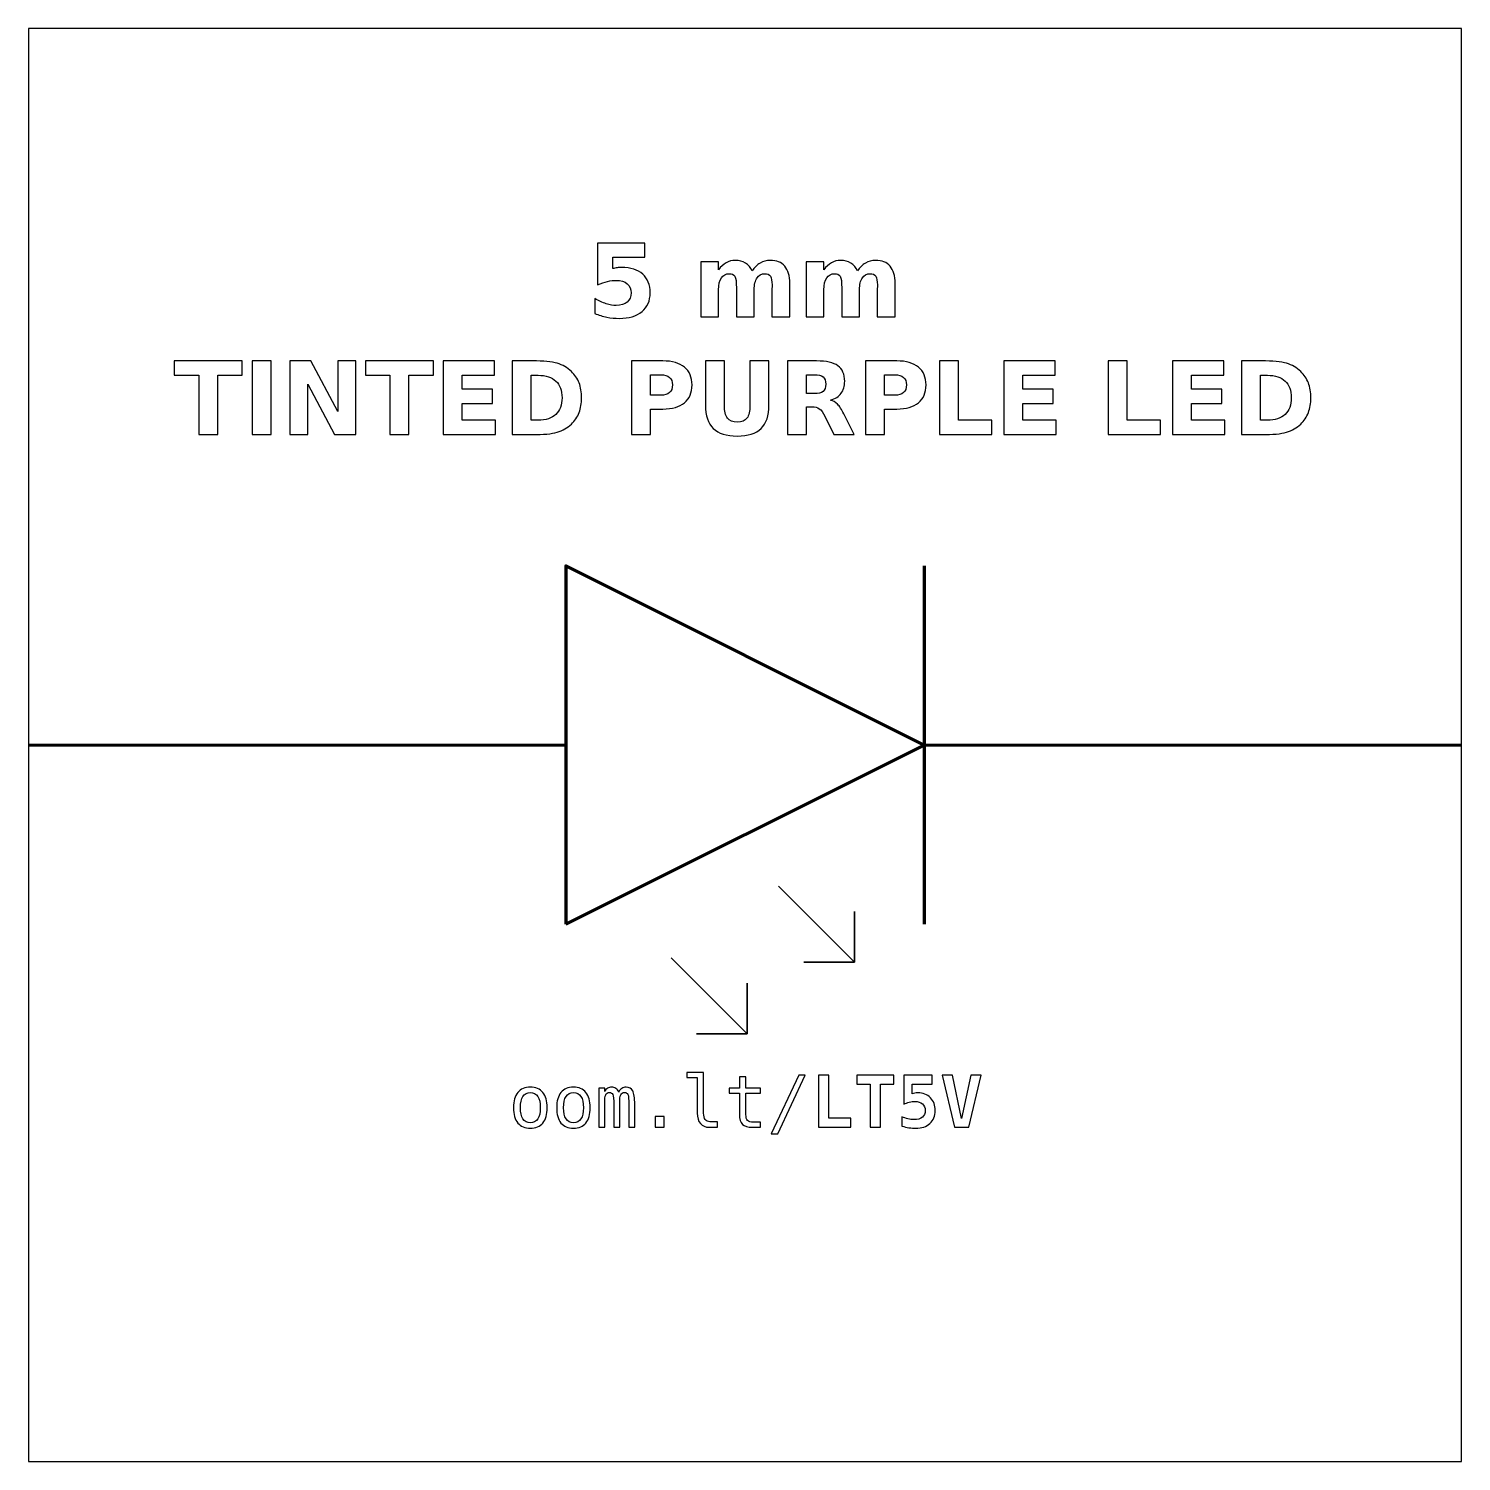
# Model space of a CAD drawing. Header units: centimetres. Extents: x -11.5 to -9.5, y -15.85 to -13.85.
import ezdxf

# ---------------------------------------------------------------- set-up
doc = ezdxf.new("R2010")
doc.units = ezdxf.units.CM
doc.header["$MEASUREMENT"] = 0
doc.layers.add('Layer 1', color=7, linetype='Continuous')

msp = doc.modelspace()

# ---------------------------------------------------------------- linework, layer by layer
at = {"layer": 'Layer 1', "color": 7}
msp.add_open_spline([(-11.5, -13.85), (-11.5, -13.85), (-9.5, -13.85), (-9.5, -13.85), (-9.5, -13.85), (-9.5, -13.85), (-9.5, -15.85), (-9.5, -15.85), (-9.5, -15.85), (-9.5, -15.85), (-11.5, -15.85), (-11.5, -15.85), (-11.5, -15.85), (-11.5, -15.85), (-11.5, -13.85), (-11.5, -13.85)], degree=3, knots=[0, 0, 0, 0, 0.25, 0.25, 0.25, 0.25, 0.5, 0.5, 0.5, 0.5, 0.75, 0.75, 0.75, 0.75, 1, 1, 1, 1], dxfattribs=at)
at = {"layer": 'Layer 1', "color": 250}
for points, knots in [([(-10.70574, -14.14959), (-10.70574, -14.14959), (-10.6398, -14.14959), (-10.6398, -14.14959), (-10.6398, -14.14959), (-10.6398, -14.14959), (-10.6398, -14.16909), (-10.6398, -14.16909), (-10.6398, -14.16909), (-10.6398, -14.16909), (-10.6846, -14.16909), (-10.6846, -14.16909), (-10.6846, -14.16909), (-10.6846, -14.16909), (-10.6846, -14.18501), (-10.6846, -14.18501), (-10.6846, -14.18501), (-10.68258, -14.18447), (-10.68055, -14.18405), (-10.67851, -14.18374), (-10.67851, -14.18374), (-10.67646, -14.18343), (-10.67432, -14.18329), (-10.67213, -14.18329), (-10.67213, -14.18329), (-10.65958, -14.18329), (-10.64982, -14.18642), (-10.64283, -14.1927), (-10.64283, -14.1927), (-10.63585, -14.19896), (-10.63237, -14.2077), (-10.63237, -14.2189), (-10.63237, -14.2189), (-10.63237, -14.23002), (-10.63618, -14.23873), (-10.64377, -14.24503), (-10.64377, -14.24503), (-10.65137, -14.25131), (-10.66193, -14.25446), (-10.67543, -14.25446), (-10.67543, -14.25446), (-10.68126, -14.25446), (-10.68705, -14.25389), (-10.69276, -14.25277), (-10.69276, -14.25277), (-10.69848, -14.25164), (-10.70417, -14.24994), (-10.70981, -14.24764), (-10.70981, -14.24764), (-10.70981, -14.24764), (-10.70981, -14.22675), (-10.70981, -14.22675), (-10.70981, -14.22675), (-10.70421, -14.22998), (-10.6989, -14.23238), (-10.69387, -14.23397), (-10.69387, -14.23397), (-10.68883, -14.2356), (-10.68408, -14.2364), (-10.67964, -14.2364), (-10.67964, -14.2364), (-10.67319, -14.2364), (-10.66814, -14.23482), (-10.66444, -14.23167), (-10.66444, -14.23167), (-10.66075, -14.22854), (-10.65889, -14.22429), (-10.65889, -14.2189), (-10.65889, -14.2189), (-10.65889, -14.21349), (-10.66075, -14.20923), (-10.66444, -14.20611), (-10.66444, -14.20611), (-10.66814, -14.20298), (-10.67319, -14.20143), (-10.67964, -14.20143), (-10.67964, -14.20143), (-10.68345, -14.20143), (-10.68752, -14.20192), (-10.69182, -14.20291), (-10.69182, -14.20291), (-10.69615, -14.20389), (-10.70078, -14.20542), (-10.70574, -14.20749), (-10.70574, -14.20749), (-10.70574, -14.20749), (-10.70574, -14.14959), (-10.70574, -14.14959)], [0, 0, 0, 0, 0.0454545, 0.0454545, 0.0454545, 0.0454545, 0.0909091, 0.0909091, 0.0909091, 0.0909091, 0.1363636, 0.1363636, 0.1363636, 0.1363636, 0.1818182, 0.1818182, 0.1818182, 0.1818182, 0.2272727, 0.2272727, 0.2272727, 0.2272727, 0.2727273, 0.2727273, 0.2727273, 0.2727273, 0.3181818, 0.3181818, 0.3181818, 0.3181818, 0.3636364, 0.3636364, 0.3636364, 0.3636364, 0.4090909, 0.4090909, 0.4090909, 0.4090909, 0.4545455, 0.4545455, 0.4545455, 0.4545455, 0.5, 0.5, 0.5, 0.5, 0.5454545, 0.5454545, 0.5454545, 0.5454545, 0.5909091, 0.5909091, 0.5909091, 0.5909091, 0.6363636, 0.6363636, 0.6363636, 0.6363636, 0.6818182, 0.6818182, 0.6818182, 0.6818182, 0.7272727, 0.7272727, 0.7272727, 0.7272727, 0.7727273, 0.7727273, 0.7727273, 0.7727273, 0.8181818, 0.8181818, 0.8181818, 0.8181818, 0.8636364, 0.8636364, 0.8636364, 0.8636364, 0.9090909, 0.9090909, 0.9090909, 0.9090909, 0.9545455, 0.9545455, 0.9545455, 0.9545455, 1, 1, 1, 1]), ([(-10.49001, -14.18811), (-10.48688, -14.18334), (-10.48319, -14.17969), (-10.47888, -14.1772), (-10.47888, -14.1772), (-10.47458, -14.17468), (-10.46988, -14.17344), (-10.46473, -14.17344), (-10.46473, -14.17344), (-10.45586, -14.17344), (-10.44911, -14.17617), (-10.44448, -14.18165), (-10.44448, -14.18165), (-10.43984, -14.1871), (-10.43751, -14.19505), (-10.43751, -14.20547), (-10.43751, -14.20547), (-10.43751, -14.20547), (-10.43751, -14.25246), (-10.43751, -14.25246), (-10.43751, -14.25246), (-10.43751, -14.25246), (-10.46233, -14.25246), (-10.46233, -14.25246), (-10.46233, -14.25246), (-10.46233, -14.25246), (-10.46233, -14.21222), (-10.46233, -14.21222), (-10.46233, -14.21222), (-10.46228, -14.21163), (-10.46226, -14.21102), (-10.46223, -14.21036), (-10.46223, -14.21036), (-10.46221, -14.20973), (-10.46219, -14.20881), (-10.46219, -14.20761), (-10.46219, -14.20761), (-10.46219, -14.20215), (-10.46298, -14.19818), (-10.46461, -14.19573), (-10.46461, -14.19573), (-10.46621, -14.19326), (-10.46879, -14.19204), (-10.47237, -14.19204), (-10.47237, -14.19204), (-10.47707, -14.19204), (-10.48067, -14.19397), (-10.48323, -14.19783), (-10.48323, -14.19783), (-10.48577, -14.20168), (-10.48709, -14.20726), (-10.48719, -14.21457), (-10.48719, -14.21457), (-10.48719, -14.21457), (-10.48719, -14.25246), (-10.48719, -14.25246), (-10.48719, -14.25246), (-10.48719, -14.25246), (-10.512, -14.25246), (-10.512, -14.25246), (-10.512, -14.25246), (-10.512, -14.25246), (-10.512, -14.21222), (-10.512, -14.21222), (-10.512, -14.21222), (-10.512, -14.20368), (-10.51273, -14.19818), (-10.51421, -14.19573), (-10.51421, -14.19573), (-10.51567, -14.19326), (-10.51828, -14.19204), (-10.52204, -14.19204), (-10.52204, -14.19204), (-10.52679, -14.19204), (-10.53044, -14.19399), (-10.533, -14.19787), (-10.533, -14.19787), (-10.53556, -14.20175), (-10.53686, -14.20728), (-10.53686, -14.2145), (-10.53686, -14.2145), (-10.53686, -14.2145), (-10.53686, -14.25246), (-10.53686, -14.25246), (-10.53686, -14.25246), (-10.53686, -14.25246), (-10.56167, -14.25246), (-10.56167, -14.25246), (-10.56167, -14.25246), (-10.56167, -14.25246), (-10.56167, -14.1753), (-10.56167, -14.1753), (-10.56167, -14.1753), (-10.56167, -14.1753), (-10.53686, -14.1753), (-10.53686, -14.1753), (-10.53686, -14.1753), (-10.53686, -14.1753), (-10.53686, -14.18661), (-10.53686, -14.18661), (-10.53686, -14.18661), (-10.53382, -14.18223), (-10.53034, -14.17897), (-10.52641, -14.17675), (-10.52641, -14.17675), (-10.52249, -14.17454), (-10.51816, -14.17344), (-10.51343, -14.17344), (-10.51343, -14.17344), (-10.50812, -14.17344), (-10.50339, -14.17473), (-10.49932, -14.1773), (-10.49932, -14.1773), (-10.49523, -14.17988), (-10.49212, -14.18348), (-10.49001, -14.18811)], [0, 0, 0, 0, 0.0344828, 0.0344828, 0.0344828, 0.0344828, 0.0689655, 0.0689655, 0.0689655, 0.0689655, 0.1034483, 0.1034483, 0.1034483, 0.1034483, 0.137931, 0.137931, 0.137931, 0.137931, 0.1724138, 0.1724138, 0.1724138, 0.1724138, 0.2068966, 0.2068966, 0.2068966, 0.2068966, 0.2413793, 0.2413793, 0.2413793, 0.2413793, 0.2758621, 0.2758621, 0.2758621, 0.2758621, 0.3103448, 0.3103448, 0.3103448, 0.3103448, 0.3448276, 0.3448276, 0.3448276, 0.3448276, 0.3793103, 0.3793103, 0.3793103, 0.3793103, 0.4137931, 0.4137931, 0.4137931, 0.4137931, 0.4482759, 0.4482759, 0.4482759, 0.4482759, 0.4827586, 0.4827586, 0.4827586, 0.4827586, 0.5172414, 0.5172414, 0.5172414, 0.5172414, 0.5517241, 0.5517241, 0.5517241, 0.5517241, 0.5862069, 0.5862069, 0.5862069, 0.5862069, 0.6206897, 0.6206897, 0.6206897, 0.6206897, 0.6551724, 0.6551724, 0.6551724, 0.6551724, 0.6896552, 0.6896552, 0.6896552, 0.6896552, 0.7241379, 0.7241379, 0.7241379, 0.7241379, 0.7586207, 0.7586207, 0.7586207, 0.7586207, 0.7931034, 0.7931034, 0.7931034, 0.7931034, 0.8275862, 0.8275862, 0.8275862, 0.8275862, 0.862069, 0.862069, 0.862069, 0.862069, 0.8965517, 0.8965517, 0.8965517, 0.8965517, 0.9310345, 0.9310345, 0.9310345, 0.9310345, 0.9655172, 0.9655172, 0.9655172, 0.9655172, 1, 1, 1, 1]), ([(-10.34297, -14.18811), (-10.33984, -14.18334), (-10.33615, -14.17969), (-10.33184, -14.1772), (-10.33184, -14.1772), (-10.32754, -14.17468), (-10.32284, -14.17344), (-10.31769, -14.17344), (-10.31769, -14.17344), (-10.30882, -14.17344), (-10.30207, -14.17617), (-10.29744, -14.18165), (-10.29744, -14.18165), (-10.2928, -14.1871), (-10.29047, -14.19505), (-10.29047, -14.20547), (-10.29047, -14.20547), (-10.29047, -14.20547), (-10.29047, -14.25246), (-10.29047, -14.25246), (-10.29047, -14.25246), (-10.29047, -14.25246), (-10.31529, -14.25246), (-10.31529, -14.25246), (-10.31529, -14.25246), (-10.31529, -14.25246), (-10.31529, -14.21222), (-10.31529, -14.21222), (-10.31529, -14.21222), (-10.31524, -14.21163), (-10.31522, -14.21102), (-10.31519, -14.21036), (-10.31519, -14.21036), (-10.31517, -14.20973), (-10.31515, -14.20881), (-10.31515, -14.20761), (-10.31515, -14.20761), (-10.31515, -14.20215), (-10.31594, -14.19818), (-10.31757, -14.19573), (-10.31757, -14.19573), (-10.31917, -14.19326), (-10.32175, -14.19204), (-10.32533, -14.19204), (-10.32533, -14.19204), (-10.33003, -14.19204), (-10.33363, -14.19397), (-10.33619, -14.19783), (-10.33619, -14.19783), (-10.33873, -14.20168), (-10.34005, -14.20726), (-10.34015, -14.21457), (-10.34015, -14.21457), (-10.34015, -14.21457), (-10.34015, -14.25246), (-10.34015, -14.25246), (-10.34015, -14.25246), (-10.34015, -14.25246), (-10.36496, -14.25246), (-10.36496, -14.25246), (-10.36496, -14.25246), (-10.36496, -14.25246), (-10.36496, -14.21222), (-10.36496, -14.21222), (-10.36496, -14.21222), (-10.36496, -14.20368), (-10.36569, -14.19818), (-10.36717, -14.19573), (-10.36717, -14.19573), (-10.36863, -14.19326), (-10.37124, -14.19204), (-10.375, -14.19204), (-10.375, -14.19204), (-10.37975, -14.19204), (-10.3834, -14.19399), (-10.38596, -14.19787), (-10.38596, -14.19787), (-10.38852, -14.20175), (-10.38982, -14.20728), (-10.38982, -14.2145), (-10.38982, -14.2145), (-10.38982, -14.2145), (-10.38982, -14.25246), (-10.38982, -14.25246), (-10.38982, -14.25246), (-10.38982, -14.25246), (-10.41463, -14.25246), (-10.41463, -14.25246), (-10.41463, -14.25246), (-10.41463, -14.25246), (-10.41463, -14.1753), (-10.41463, -14.1753), (-10.41463, -14.1753), (-10.41463, -14.1753), (-10.38982, -14.1753), (-10.38982, -14.1753), (-10.38982, -14.1753), (-10.38982, -14.1753), (-10.38982, -14.18661), (-10.38982, -14.18661), (-10.38982, -14.18661), (-10.38678, -14.18223), (-10.3833, -14.17897), (-10.37937, -14.17675), (-10.37937, -14.17675), (-10.37545, -14.17454), (-10.37112, -14.17344), (-10.36639, -14.17344), (-10.36639, -14.17344), (-10.36108, -14.17344), (-10.35635, -14.17473), (-10.35228, -14.1773), (-10.35228, -14.1773), (-10.34819, -14.17988), (-10.34508, -14.18348), (-10.34297, -14.18811)], [0, 0, 0, 0, 0.0344828, 0.0344828, 0.0344828, 0.0344828, 0.0689655, 0.0689655, 0.0689655, 0.0689655, 0.1034483, 0.1034483, 0.1034483, 0.1034483, 0.137931, 0.137931, 0.137931, 0.137931, 0.1724138, 0.1724138, 0.1724138, 0.1724138, 0.2068966, 0.2068966, 0.2068966, 0.2068966, 0.2413793, 0.2413793, 0.2413793, 0.2413793, 0.2758621, 0.2758621, 0.2758621, 0.2758621, 0.3103448, 0.3103448, 0.3103448, 0.3103448, 0.3448276, 0.3448276, 0.3448276, 0.3448276, 0.3793103, 0.3793103, 0.3793103, 0.3793103, 0.4137931, 0.4137931, 0.4137931, 0.4137931, 0.4482759, 0.4482759, 0.4482759, 0.4482759, 0.4827586, 0.4827586, 0.4827586, 0.4827586, 0.5172414, 0.5172414, 0.5172414, 0.5172414, 0.5517241, 0.5517241, 0.5517241, 0.5517241, 0.5862069, 0.5862069, 0.5862069, 0.5862069, 0.6206897, 0.6206897, 0.6206897, 0.6206897, 0.6551724, 0.6551724, 0.6551724, 0.6551724, 0.6896552, 0.6896552, 0.6896552, 0.6896552, 0.7241379, 0.7241379, 0.7241379, 0.7241379, 0.7586207, 0.7586207, 0.7586207, 0.7586207, 0.7931034, 0.7931034, 0.7931034, 0.7931034, 0.8275862, 0.8275862, 0.8275862, 0.8275862, 0.862069, 0.862069, 0.862069, 0.862069, 0.8965517, 0.8965517, 0.8965517, 0.8965517, 0.9310345, 0.9310345, 0.9310345, 0.9310345, 0.9655172, 0.9655172, 0.9655172, 0.9655172, 1, 1, 1, 1]), ([(-11.29666, -14.31384), (-11.29666, -14.31384), (-11.20186, -14.31384), (-11.20186, -14.31384), (-11.20186, -14.31384), (-11.20186, -14.31384), (-11.20186, -14.3339), (-11.20186, -14.3339), (-11.20186, -14.3339), (-11.20186, -14.3339), (-11.23596, -14.3339), (-11.23596, -14.3339), (-11.23596, -14.3339), (-11.23596, -14.3339), (-11.23596, -14.41671), (-11.23596, -14.41671), (-11.23596, -14.41671), (-11.23596, -14.41671), (-11.26249, -14.41671), (-11.26249, -14.41671), (-11.26249, -14.41671), (-11.26249, -14.41671), (-11.26249, -14.3339), (-11.26249, -14.3339), (-11.26249, -14.3339), (-11.26249, -14.3339), (-11.29666, -14.3339), (-11.29666, -14.3339), (-11.29666, -14.3339), (-11.29666, -14.3339), (-11.29666, -14.31384), (-11.29666, -14.31384)], [0, 0, 0, 0, 0.125, 0.125, 0.125, 0.125, 0.25, 0.25, 0.25, 0.25, 0.375, 0.375, 0.375, 0.375, 0.5, 0.5, 0.5, 0.5, 0.625, 0.625, 0.625, 0.625, 0.75, 0.75, 0.75, 0.75, 0.875, 0.875, 0.875, 0.875, 1, 1, 1, 1]), ([(-11.18812, -14.31384), (-11.18812, -14.31384), (-11.16159, -14.31384), (-11.16159, -14.31384), (-11.16159, -14.31384), (-11.16159, -14.31384), (-11.16159, -14.41671), (-11.16159, -14.41671), (-11.16159, -14.41671), (-11.16159, -14.41671), (-11.18812, -14.41671), (-11.18812, -14.41671), (-11.18812, -14.41671), (-11.18812, -14.41671), (-11.18812, -14.31384), (-11.18812, -14.31384)], [0, 0, 0, 0, 0.25, 0.25, 0.25, 0.25, 0.5, 0.5, 0.5, 0.5, 0.75, 0.75, 0.75, 0.75, 1, 1, 1, 1]), ([(-11.13563, -14.31384), (-11.13563, -14.31384), (-11.106, -14.31384), (-11.106, -14.31384), (-11.106, -14.31384), (-11.106, -14.31384), (-11.06858, -14.3844), (-11.06858, -14.3844), (-11.06858, -14.3844), (-11.06858, -14.3844), (-11.06858, -14.31384), (-11.06858, -14.31384), (-11.06858, -14.31384), (-11.06858, -14.31384), (-11.04344, -14.31384), (-11.04344, -14.31384), (-11.04344, -14.31384), (-11.04344, -14.31384), (-11.04344, -14.41671), (-11.04344, -14.41671), (-11.04344, -14.41671), (-11.04344, -14.41671), (-11.07307, -14.41671), (-11.07307, -14.41671), (-11.07307, -14.41671), (-11.07307, -14.41671), (-11.11049, -14.34615), (-11.11049, -14.34615), (-11.11049, -14.34615), (-11.11049, -14.34615), (-11.11049, -14.41671), (-11.11049, -14.41671), (-11.11049, -14.41671), (-11.11049, -14.41671), (-11.13563, -14.41671), (-11.13563, -14.41671), (-11.13563, -14.41671), (-11.13563, -14.41671), (-11.13563, -14.31384), (-11.13563, -14.31384)], [0, 0, 0, 0, 0.1, 0.1, 0.1, 0.1, 0.2, 0.2, 0.2, 0.2, 0.3, 0.3, 0.3, 0.3, 0.4, 0.4, 0.4, 0.4, 0.5, 0.5, 0.5, 0.5, 0.6, 0.6, 0.6, 0.6, 0.7, 0.7, 0.7, 0.7, 0.8, 0.8, 0.8, 0.8, 0.9, 0.9, 0.9, 0.9, 1, 1, 1, 1]), ([(-11.02982, -14.31384), (-11.02982, -14.31384), (-10.93502, -14.31384), (-10.93502, -14.31384), (-10.93502, -14.31384), (-10.93502, -14.31384), (-10.93502, -14.3339), (-10.93502, -14.3339), (-10.93502, -14.3339), (-10.93502, -14.3339), (-10.96912, -14.3339), (-10.96912, -14.3339), (-10.96912, -14.3339), (-10.96912, -14.3339), (-10.96912, -14.41671), (-10.96912, -14.41671), (-10.96912, -14.41671), (-10.96912, -14.41671), (-10.99565, -14.41671), (-10.99565, -14.41671), (-10.99565, -14.41671), (-10.99565, -14.41671), (-10.99565, -14.3339), (-10.99565, -14.3339), (-10.99565, -14.3339), (-10.99565, -14.3339), (-11.02982, -14.3339), (-11.02982, -14.3339), (-11.02982, -14.3339), (-11.02982, -14.3339), (-11.02982, -14.31384), (-11.02982, -14.31384)], [0, 0, 0, 0, 0.125, 0.125, 0.125, 0.125, 0.25, 0.25, 0.25, 0.25, 0.375, 0.375, 0.375, 0.375, 0.5, 0.5, 0.5, 0.5, 0.625, 0.625, 0.625, 0.625, 0.75, 0.75, 0.75, 0.75, 0.875, 0.875, 0.875, 0.875, 1, 1, 1, 1]), ([(-10.92128, -14.31384), (-10.92128, -14.31384), (-10.84969, -14.31384), (-10.84969, -14.31384), (-10.84969, -14.31384), (-10.84969, -14.31384), (-10.84969, -14.3339), (-10.84969, -14.3339), (-10.84969, -14.3339), (-10.84969, -14.3339), (-10.89475, -14.3339), (-10.89475, -14.3339), (-10.89475, -14.3339), (-10.89475, -14.3339), (-10.89475, -14.35305), (-10.89475, -14.35305), (-10.89475, -14.35305), (-10.89475, -14.35305), (-10.8524, -14.35305), (-10.8524, -14.35305), (-10.8524, -14.35305), (-10.8524, -14.35305), (-10.8524, -14.37311), (-10.8524, -14.37311), (-10.8524, -14.37311), (-10.8524, -14.37311), (-10.89475, -14.37311), (-10.89475, -14.37311), (-10.89475, -14.37311), (-10.89475, -14.37311), (-10.89475, -14.39665), (-10.89475, -14.39665), (-10.89475, -14.39665), (-10.89475, -14.39665), (-10.84819, -14.39665), (-10.84819, -14.39665), (-10.84819, -14.39665), (-10.84819, -14.39665), (-10.84819, -14.41671), (-10.84819, -14.41671), (-10.84819, -14.41671), (-10.84819, -14.41671), (-10.92128, -14.41671), (-10.92128, -14.41671), (-10.92128, -14.41671), (-10.92128, -14.41671), (-10.92128, -14.31384), (-10.92128, -14.31384)], [0, 0, 0, 0, 0.0833333, 0.0833333, 0.0833333, 0.0833333, 0.1666667, 0.1666667, 0.1666667, 0.1666667, 0.25, 0.25, 0.25, 0.25, 0.3333333, 0.3333333, 0.3333333, 0.3333333, 0.4166667, 0.4166667, 0.4166667, 0.4166667, 0.5, 0.5, 0.5, 0.5, 0.5833333, 0.5833333, 0.5833333, 0.5833333, 0.6666667, 0.6666667, 0.6666667, 0.6666667, 0.75, 0.75, 0.75, 0.75, 0.8333333, 0.8333333, 0.8333333, 0.8333333, 0.9166667, 0.9166667, 0.9166667, 0.9166667, 1, 1, 1, 1]), ([(-10.82488, -14.31384), (-10.82488, -14.31384), (-10.79689, -14.31384), (-10.79689, -14.31384), (-10.79689, -14.31384), (-10.78128, -14.31384), (-10.76966, -14.31495), (-10.76202, -14.31718), (-10.76202, -14.31718), (-10.75437, -14.31941), (-10.74781, -14.32318), (-10.74233, -14.32852), (-10.74233, -14.32852), (-10.73751, -14.33315), (-10.73394, -14.33851), (-10.73158, -14.34458), (-10.73158, -14.34458), (-10.72926, -14.35062), (-10.72808, -14.35749), (-10.72808, -14.36518), (-10.72808, -14.36518), (-10.72808, -14.37294), (-10.72926, -14.37986), (-10.73158, -14.38595), (-10.73158, -14.38595), (-10.73394, -14.39204), (-10.73751, -14.3974), (-10.74233, -14.40203), (-10.74233, -14.40203), (-10.74786, -14.40737), (-10.75447, -14.41114), (-10.76218, -14.41337), (-10.76218, -14.41337), (-10.7699, -14.4156), (-10.78147, -14.41671), (-10.79689, -14.41671), (-10.79689, -14.41671), (-10.79689, -14.41671), (-10.82488, -14.41671), (-10.82488, -14.41671), (-10.82488, -14.41671), (-10.82488, -14.41671), (-10.82488, -14.31384), (-10.82488, -14.31384)], [0, 0, 0, 0, 0.0909091, 0.0909091, 0.0909091, 0.0909091, 0.1818182, 0.1818182, 0.1818182, 0.1818182, 0.2727273, 0.2727273, 0.2727273, 0.2727273, 0.3636364, 0.3636364, 0.3636364, 0.3636364, 0.4545455, 0.4545455, 0.4545455, 0.4545455, 0.5454545, 0.5454545, 0.5454545, 0.5454545, 0.6363636, 0.6363636, 0.6363636, 0.6363636, 0.7272727, 0.7272727, 0.7272727, 0.7272727, 0.8181818, 0.8181818, 0.8181818, 0.8181818, 0.9090909, 0.9090909, 0.9090909, 0.9090909, 1, 1, 1, 1]), ([(-10.65863, -14.31384), (-10.65863, -14.31384), (-10.61461, -14.31384), (-10.61461, -14.31384), (-10.61461, -14.31384), (-10.60151, -14.31384), (-10.59146, -14.31676), (-10.58445, -14.32257), (-10.58445, -14.32257), (-10.57745, -14.32838), (-10.57394, -14.33665), (-10.57394, -14.3474), (-10.57394, -14.3474), (-10.57394, -14.35817), (-10.57745, -14.36647), (-10.58445, -14.37228), (-10.58445, -14.37228), (-10.59146, -14.37809), (-10.60151, -14.38101), (-10.61461, -14.38101), (-10.61461, -14.38101), (-10.61461, -14.38101), (-10.6321, -14.38101), (-10.6321, -14.38101), (-10.6321, -14.38101), (-10.6321, -14.38101), (-10.6321, -14.41671), (-10.6321, -14.41671), (-10.6321, -14.41671), (-10.6321, -14.41671), (-10.65863, -14.41671), (-10.65863, -14.41671), (-10.65863, -14.41671), (-10.65863, -14.41671), (-10.65863, -14.31384), (-10.65863, -14.31384)], [0, 0, 0, 0, 0.1111111, 0.1111111, 0.1111111, 0.1111111, 0.2222222, 0.2222222, 0.2222222, 0.2222222, 0.3333333, 0.3333333, 0.3333333, 0.3333333, 0.4444444, 0.4444444, 0.4444444, 0.4444444, 0.5555556, 0.5555556, 0.5555556, 0.5555556, 0.6666667, 0.6666667, 0.6666667, 0.6666667, 0.7777778, 0.7777778, 0.7777778, 0.7777778, 0.8888889, 0.8888889, 0.8888889, 0.8888889, 1, 1, 1, 1]), ([(-10.55522, -14.31384), (-10.55522, -14.31384), (-10.52869, -14.31384), (-10.52869, -14.31384), (-10.52869, -14.31384), (-10.52869, -14.31384), (-10.52869, -14.37551), (-10.52869, -14.37551), (-10.52869, -14.37551), (-10.52869, -14.384), (-10.52731, -14.39009), (-10.52453, -14.39373), (-10.52453, -14.39373), (-10.52175, -14.39738), (-10.51722, -14.39921), (-10.51091, -14.39921), (-10.51091, -14.39921), (-10.50456, -14.39921), (-10.5, -14.39738), (-10.49723, -14.39373), (-10.49723, -14.39373), (-10.49445, -14.39009), (-10.49306, -14.384), (-10.49306, -14.37551), (-10.49306, -14.37551), (-10.49306, -14.37551), (-10.49306, -14.31384), (-10.49306, -14.31384), (-10.49306, -14.31384), (-10.49306, -14.31384), (-10.46653, -14.31384), (-10.46653, -14.31384), (-10.46653, -14.31384), (-10.46653, -14.31384), (-10.46653, -14.37551), (-10.46653, -14.37551), (-10.46653, -14.37551), (-10.46653, -14.39006), (-10.47018, -14.40091), (-10.47749, -14.40803), (-10.47749, -14.40803), (-10.48478, -14.41516), (-10.49593, -14.41871), (-10.51091, -14.41871), (-10.51091, -14.41871), (-10.52585, -14.41871), (-10.53697, -14.41516), (-10.54426, -14.40803), (-10.54426, -14.40803), (-10.55158, -14.40091), (-10.55522, -14.39006), (-10.55522, -14.37551), (-10.55522, -14.37551), (-10.55522, -14.37551), (-10.55522, -14.31384), (-10.55522, -14.31384)], [0, 0, 0, 0, 0.0714286, 0.0714286, 0.0714286, 0.0714286, 0.1428571, 0.1428571, 0.1428571, 0.1428571, 0.2142857, 0.2142857, 0.2142857, 0.2142857, 0.2857143, 0.2857143, 0.2857143, 0.2857143, 0.3571429, 0.3571429, 0.3571429, 0.3571429, 0.4285714, 0.4285714, 0.4285714, 0.4285714, 0.5, 0.5, 0.5, 0.5, 0.5714286, 0.5714286, 0.5714286, 0.5714286, 0.6428571, 0.6428571, 0.6428571, 0.6428571, 0.7142857, 0.7142857, 0.7142857, 0.7142857, 0.7857143, 0.7857143, 0.7857143, 0.7857143, 0.8571429, 0.8571429, 0.8571429, 0.8571429, 0.9285714, 0.9285714, 0.9285714, 0.9285714, 1, 1, 1, 1]), ([(-10.41411, -14.37779), (-10.41411, -14.37779), (-10.41411, -14.41671), (-10.41411, -14.41671), (-10.41411, -14.41671), (-10.41411, -14.41671), (-10.44064, -14.41671), (-10.44064, -14.41671), (-10.44064, -14.41671), (-10.44064, -14.41671), (-10.44064, -14.31384), (-10.44064, -14.31384), (-10.44064, -14.31384), (-10.44064, -14.31384), (-10.40012, -14.31384), (-10.40012, -14.31384), (-10.40012, -14.31384), (-10.38657, -14.31384), (-10.37662, -14.31612), (-10.37032, -14.32066), (-10.37032, -14.32066), (-10.364, -14.3252), (-10.36084, -14.3324), (-10.36084, -14.34223), (-10.36084, -14.34223), (-10.36084, -14.34902), (-10.36249, -14.35462), (-10.36576, -14.35897), (-10.36576, -14.35897), (-10.36905, -14.36335), (-10.37401, -14.36657), (-10.38062, -14.36862), (-10.38062, -14.36862), (-10.377, -14.36946), (-10.37373, -14.37132), (-10.37086, -14.37424), (-10.37086, -14.37424), (-10.36799, -14.37715), (-10.3651, -14.38157), (-10.36216, -14.3875), (-10.36216, -14.3875), (-10.36216, -14.3875), (-10.34774, -14.41671), (-10.34774, -14.41671), (-10.34774, -14.41671), (-10.34774, -14.41671), (-10.37601, -14.41671), (-10.37601, -14.41671), (-10.37601, -14.41671), (-10.37601, -14.41671), (-10.38855, -14.39115), (-10.38855, -14.39115), (-10.38855, -14.39115), (-10.39106, -14.38602), (-10.39363, -14.38249), (-10.39624, -14.38061), (-10.39624, -14.38061), (-10.39883, -14.37873), (-10.40228, -14.37779), (-10.40661, -14.37779), (-10.40661, -14.37779), (-10.40661, -14.37779), (-10.41411, -14.37779), (-10.41411, -14.37779)], [0, 0, 0, 0, 0.0625, 0.0625, 0.0625, 0.0625, 0.125, 0.125, 0.125, 0.125, 0.1875, 0.1875, 0.1875, 0.1875, 0.25, 0.25, 0.25, 0.25, 0.3125, 0.3125, 0.3125, 0.3125, 0.375, 0.375, 0.375, 0.375, 0.4375, 0.4375, 0.4375, 0.4375, 0.5, 0.5, 0.5, 0.5, 0.5625, 0.5625, 0.5625, 0.5625, 0.625, 0.625, 0.625, 0.625, 0.6875, 0.6875, 0.6875, 0.6875, 0.75, 0.75, 0.75, 0.75, 0.8125, 0.8125, 0.8125, 0.8125, 0.875, 0.875, 0.875, 0.875, 0.9375, 0.9375, 0.9375, 0.9375, 1, 1, 1, 1]), ([(-10.33199, -14.31384), (-10.33199, -14.31384), (-10.28797, -14.31384), (-10.28797, -14.31384), (-10.28797, -14.31384), (-10.27487, -14.31384), (-10.26482, -14.31676), (-10.25781, -14.32257), (-10.25781, -14.32257), (-10.25081, -14.32838), (-10.2473, -14.33665), (-10.2473, -14.3474), (-10.2473, -14.3474), (-10.2473, -14.35817), (-10.25081, -14.36647), (-10.25781, -14.37228), (-10.25781, -14.37228), (-10.26482, -14.37809), (-10.27487, -14.38101), (-10.28797, -14.38101), (-10.28797, -14.38101), (-10.28797, -14.38101), (-10.30546, -14.38101), (-10.30546, -14.38101), (-10.30546, -14.38101), (-10.30546, -14.38101), (-10.30546, -14.41671), (-10.30546, -14.41671), (-10.30546, -14.41671), (-10.30546, -14.41671), (-10.33199, -14.41671), (-10.33199, -14.41671), (-10.33199, -14.41671), (-10.33199, -14.41671), (-10.33199, -14.31384), (-10.33199, -14.31384)], [0, 0, 0, 0, 0.1111111, 0.1111111, 0.1111111, 0.1111111, 0.2222222, 0.2222222, 0.2222222, 0.2222222, 0.3333333, 0.3333333, 0.3333333, 0.3333333, 0.4444444, 0.4444444, 0.4444444, 0.4444444, 0.5555556, 0.5555556, 0.5555556, 0.5555556, 0.6666667, 0.6666667, 0.6666667, 0.6666667, 0.7777778, 0.7777778, 0.7777778, 0.7777778, 0.8888889, 0.8888889, 0.8888889, 0.8888889, 1, 1, 1, 1]), ([(-10.22858, -14.31384), (-10.22858, -14.31384), (-10.20205, -14.31384), (-10.20205, -14.31384), (-10.20205, -14.31384), (-10.20205, -14.31384), (-10.20205, -14.39665), (-10.20205, -14.39665), (-10.20205, -14.39665), (-10.20205, -14.39665), (-10.15549, -14.39665), (-10.15549, -14.39665), (-10.15549, -14.39665), (-10.15549, -14.39665), (-10.15549, -14.41671), (-10.15549, -14.41671), (-10.15549, -14.41671), (-10.15549, -14.41671), (-10.22858, -14.41671), (-10.22858, -14.41671), (-10.22858, -14.41671), (-10.22858, -14.41671), (-10.22858, -14.31384), (-10.22858, -14.31384)], [0, 0, 0, 0, 0.1666667, 0.1666667, 0.1666667, 0.1666667, 0.3333333, 0.3333333, 0.3333333, 0.3333333, 0.5, 0.5, 0.5, 0.5, 0.6666667, 0.6666667, 0.6666667, 0.6666667, 0.8333333, 0.8333333, 0.8333333, 0.8333333, 1, 1, 1, 1]), ([(-10.13867, -14.31384), (-10.13867, -14.31384), (-10.06708, -14.31384), (-10.06708, -14.31384), (-10.06708, -14.31384), (-10.06708, -14.31384), (-10.06708, -14.3339), (-10.06708, -14.3339), (-10.06708, -14.3339), (-10.06708, -14.3339), (-10.11214, -14.3339), (-10.11214, -14.3339), (-10.11214, -14.3339), (-10.11214, -14.3339), (-10.11214, -14.35305), (-10.11214, -14.35305), (-10.11214, -14.35305), (-10.11214, -14.35305), (-10.06979, -14.35305), (-10.06979, -14.35305), (-10.06979, -14.35305), (-10.06979, -14.35305), (-10.06979, -14.37311), (-10.06979, -14.37311), (-10.06979, -14.37311), (-10.06979, -14.37311), (-10.11214, -14.37311), (-10.11214, -14.37311), (-10.11214, -14.37311), (-10.11214, -14.37311), (-10.11214, -14.39665), (-10.11214, -14.39665), (-10.11214, -14.39665), (-10.11214, -14.39665), (-10.06558, -14.39665), (-10.06558, -14.39665), (-10.06558, -14.39665), (-10.06558, -14.39665), (-10.06558, -14.41671), (-10.06558, -14.41671), (-10.06558, -14.41671), (-10.06558, -14.41671), (-10.13867, -14.41671), (-10.13867, -14.41671), (-10.13867, -14.41671), (-10.13867, -14.41671), (-10.13867, -14.31384), (-10.13867, -14.31384)], [0, 0, 0, 0, 0.0833333, 0.0833333, 0.0833333, 0.0833333, 0.1666667, 0.1666667, 0.1666667, 0.1666667, 0.25, 0.25, 0.25, 0.25, 0.3333333, 0.3333333, 0.3333333, 0.3333333, 0.4166667, 0.4166667, 0.4166667, 0.4166667, 0.5, 0.5, 0.5, 0.5, 0.5833333, 0.5833333, 0.5833333, 0.5833333, 0.6666667, 0.6666667, 0.6666667, 0.6666667, 0.75, 0.75, 0.75, 0.75, 0.8333333, 0.8333333, 0.8333333, 0.8333333, 0.9166667, 0.9166667, 0.9166667, 0.9166667, 1, 1, 1, 1]), ([(-9.99314, -14.31384), (-9.99314, -14.31384), (-9.96661, -14.31384), (-9.96661, -14.31384), (-9.96661, -14.31384), (-9.96661, -14.31384), (-9.96661, -14.39665), (-9.96661, -14.39665), (-9.96661, -14.39665), (-9.96661, -14.39665), (-9.92005, -14.39665), (-9.92005, -14.39665), (-9.92005, -14.39665), (-9.92005, -14.39665), (-9.92005, -14.41671), (-9.92005, -14.41671), (-9.92005, -14.41671), (-9.92005, -14.41671), (-9.99314, -14.41671), (-9.99314, -14.41671), (-9.99314, -14.41671), (-9.99314, -14.41671), (-9.99314, -14.31384), (-9.99314, -14.31384)], [0, 0, 0, 0, 0.1666667, 0.1666667, 0.1666667, 0.1666667, 0.3333333, 0.3333333, 0.3333333, 0.3333333, 0.5, 0.5, 0.5, 0.5, 0.6666667, 0.6666667, 0.6666667, 0.6666667, 0.8333333, 0.8333333, 0.8333333, 0.8333333, 1, 1, 1, 1]), ([(-9.90323, -14.31384), (-9.90323, -14.31384), (-9.83164, -14.31384), (-9.83164, -14.31384), (-9.83164, -14.31384), (-9.83164, -14.31384), (-9.83164, -14.3339), (-9.83164, -14.3339), (-9.83164, -14.3339), (-9.83164, -14.3339), (-9.8767, -14.3339), (-9.8767, -14.3339), (-9.8767, -14.3339), (-9.8767, -14.3339), (-9.8767, -14.35305), (-9.8767, -14.35305), (-9.8767, -14.35305), (-9.8767, -14.35305), (-9.83435, -14.35305), (-9.83435, -14.35305), (-9.83435, -14.35305), (-9.83435, -14.35305), (-9.83435, -14.37311), (-9.83435, -14.37311), (-9.83435, -14.37311), (-9.83435, -14.37311), (-9.8767, -14.37311), (-9.8767, -14.37311), (-9.8767, -14.37311), (-9.8767, -14.37311), (-9.8767, -14.39665), (-9.8767, -14.39665), (-9.8767, -14.39665), (-9.8767, -14.39665), (-9.83014, -14.39665), (-9.83014, -14.39665), (-9.83014, -14.39665), (-9.83014, -14.39665), (-9.83014, -14.41671), (-9.83014, -14.41671), (-9.83014, -14.41671), (-9.83014, -14.41671), (-9.90323, -14.41671), (-9.90323, -14.41671), (-9.90323, -14.41671), (-9.90323, -14.41671), (-9.90323, -14.31384), (-9.90323, -14.31384)], [0, 0, 0, 0, 0.0833333, 0.0833333, 0.0833333, 0.0833333, 0.1666667, 0.1666667, 0.1666667, 0.1666667, 0.25, 0.25, 0.25, 0.25, 0.3333333, 0.3333333, 0.3333333, 0.3333333, 0.4166667, 0.4166667, 0.4166667, 0.4166667, 0.5, 0.5, 0.5, 0.5, 0.5833333, 0.5833333, 0.5833333, 0.5833333, 0.6666667, 0.6666667, 0.6666667, 0.6666667, 0.75, 0.75, 0.75, 0.75, 0.8333333, 0.8333333, 0.8333333, 0.8333333, 0.9166667, 0.9166667, 0.9166667, 0.9166667, 1, 1, 1, 1]), ([(-9.80683, -14.31384), (-9.80683, -14.31384), (-9.77884, -14.31384), (-9.77884, -14.31384), (-9.77884, -14.31384), (-9.76323, -14.31384), (-9.75161, -14.31495), (-9.74397, -14.31718), (-9.74397, -14.31718), (-9.73632, -14.31941), (-9.72976, -14.32318), (-9.72428, -14.32852), (-9.72428, -14.32852), (-9.71946, -14.33315), (-9.71589, -14.33851), (-9.71353, -14.34458), (-9.71353, -14.34458), (-9.71121, -14.35062), (-9.71003, -14.35749), (-9.71003, -14.36518), (-9.71003, -14.36518), (-9.71003, -14.37294), (-9.71121, -14.37986), (-9.71353, -14.38595), (-9.71353, -14.38595), (-9.71589, -14.39204), (-9.71946, -14.3974), (-9.72428, -14.40203), (-9.72428, -14.40203), (-9.72981, -14.40737), (-9.73642, -14.41114), (-9.74413, -14.41337), (-9.74413, -14.41337), (-9.75185, -14.4156), (-9.76342, -14.41671), (-9.77884, -14.41671), (-9.77884, -14.41671), (-9.77884, -14.41671), (-9.80683, -14.41671), (-9.80683, -14.41671), (-9.80683, -14.41671), (-9.80683, -14.41671), (-9.80683, -14.31384), (-9.80683, -14.31384)], [0, 0, 0, 0, 0.0909091, 0.0909091, 0.0909091, 0.0909091, 0.1818182, 0.1818182, 0.1818182, 0.1818182, 0.2727273, 0.2727273, 0.2727273, 0.2727273, 0.3636364, 0.3636364, 0.3636364, 0.3636364, 0.4545455, 0.4545455, 0.4545455, 0.4545455, 0.5454545, 0.5454545, 0.5454545, 0.5454545, 0.6363636, 0.6363636, 0.6363636, 0.6363636, 0.7272727, 0.7272727, 0.7272727, 0.7272727, 0.8181818, 0.8181818, 0.8181818, 0.8181818, 0.9090909, 0.9090909, 0.9090909, 0.9090909, 1, 1, 1, 1]), ([(-10.79835, -14.3339), (-10.79835, -14.3339), (-10.79835, -14.39665), (-10.79835, -14.39665), (-10.79835, -14.39665), (-10.79835, -14.39665), (-10.78885, -14.39665), (-10.78885, -14.39665), (-10.78885, -14.39665), (-10.77801, -14.39665), (-10.76973, -14.39397), (-10.76402, -14.38858), (-10.76402, -14.38858), (-10.7583, -14.38322), (-10.75543, -14.37541), (-10.75543, -14.36518), (-10.75543, -14.36518), (-10.75543, -14.35497), (-10.75828, -14.34721), (-10.76397, -14.3419), (-10.76397, -14.3419), (-10.76966, -14.33656), (-10.77796, -14.3339), (-10.78885, -14.3339), (-10.78885, -14.3339), (-10.78885, -14.3339), (-10.79835, -14.3339), (-10.79835, -14.3339)], [0, 0, 0, 0, 0.1428571, 0.1428571, 0.1428571, 0.1428571, 0.2857143, 0.2857143, 0.2857143, 0.2857143, 0.4285714, 0.4285714, 0.4285714, 0.4285714, 0.5714286, 0.5714286, 0.5714286, 0.5714286, 0.7142857, 0.7142857, 0.7142857, 0.7142857, 0.8571429, 0.8571429, 0.8571429, 0.8571429, 1, 1, 1, 1]), ([(-10.6321, -14.33306), (-10.6321, -14.33306), (-10.6321, -14.36179), (-10.6321, -14.36179), (-10.6321, -14.36179), (-10.6321, -14.36179), (-10.61743, -14.36179), (-10.61743, -14.36179), (-10.61743, -14.36179), (-10.61228, -14.36179), (-10.6083, -14.36055), (-10.6055, -14.35803), (-10.6055, -14.35803), (-10.6027, -14.35554), (-10.60129, -14.35199), (-10.60129, -14.3474), (-10.60129, -14.3474), (-10.60129, -14.34279), (-10.6027, -14.33926), (-10.6055, -14.33677), (-10.6055, -14.33677), (-10.6083, -14.3343), (-10.61228, -14.33306), (-10.61743, -14.33306), (-10.61743, -14.33306), (-10.61743, -14.33306), (-10.6321, -14.33306), (-10.6321, -14.33306)], [0, 0, 0, 0, 0.1428571, 0.1428571, 0.1428571, 0.1428571, 0.2857143, 0.2857143, 0.2857143, 0.2857143, 0.4285714, 0.4285714, 0.4285714, 0.4285714, 0.5714286, 0.5714286, 0.5714286, 0.5714286, 0.7142857, 0.7142857, 0.7142857, 0.7142857, 0.8571429, 0.8571429, 0.8571429, 0.8571429, 1, 1, 1, 1]), ([(-10.40294, -14.35947), (-10.39739, -14.35947), (-10.39339, -14.35843), (-10.39099, -14.35636), (-10.39099, -14.35636), (-10.38857, -14.35429), (-10.38737, -14.35088), (-10.38737, -14.34615), (-10.38737, -14.34615), (-10.38737, -14.34147), (-10.38857, -14.33811), (-10.39099, -14.33609), (-10.39099, -14.33609), (-10.39339, -14.33407), (-10.39739, -14.33306), (-10.40294, -14.33306), (-10.40294, -14.33306), (-10.40294, -14.33306), (-10.41411, -14.33306), (-10.41411, -14.33306), (-10.41411, -14.33306), (-10.41411, -14.33306), (-10.41411, -14.35947), (-10.41411, -14.35947), (-10.41411, -14.35947), (-10.41411, -14.35947), (-10.40294, -14.35947), (-10.40294, -14.35947)], [0, 0, 0, 0, 0.1428571, 0.1428571, 0.1428571, 0.1428571, 0.2857143, 0.2857143, 0.2857143, 0.2857143, 0.4285714, 0.4285714, 0.4285714, 0.4285714, 0.5714286, 0.5714286, 0.5714286, 0.5714286, 0.7142857, 0.7142857, 0.7142857, 0.7142857, 0.8571429, 0.8571429, 0.8571429, 0.8571429, 1, 1, 1, 1]), ([(-10.30546, -14.33306), (-10.30546, -14.33306), (-10.30546, -14.36179), (-10.30546, -14.36179), (-10.30546, -14.36179), (-10.30546, -14.36179), (-10.29079, -14.36179), (-10.29079, -14.36179), (-10.29079, -14.36179), (-10.28564, -14.36179), (-10.28166, -14.36055), (-10.27886, -14.35803), (-10.27886, -14.35803), (-10.27606, -14.35554), (-10.27465, -14.35199), (-10.27465, -14.3474), (-10.27465, -14.3474), (-10.27465, -14.34279), (-10.27606, -14.33926), (-10.27886, -14.33677), (-10.27886, -14.33677), (-10.28166, -14.3343), (-10.28564, -14.33306), (-10.29079, -14.33306), (-10.29079, -14.33306), (-10.29079, -14.33306), (-10.30546, -14.33306), (-10.30546, -14.33306)], [0, 0, 0, 0, 0.1428571, 0.1428571, 0.1428571, 0.1428571, 0.2857143, 0.2857143, 0.2857143, 0.2857143, 0.4285714, 0.4285714, 0.4285714, 0.4285714, 0.5714286, 0.5714286, 0.5714286, 0.5714286, 0.7142857, 0.7142857, 0.7142857, 0.7142857, 0.8571429, 0.8571429, 0.8571429, 0.8571429, 1, 1, 1, 1]), ([(-9.7803, -14.3339), (-9.7803, -14.3339), (-9.7803, -14.39665), (-9.7803, -14.39665), (-9.7803, -14.39665), (-9.7803, -14.39665), (-9.7708, -14.39665), (-9.7708, -14.39665), (-9.7708, -14.39665), (-9.75996, -14.39665), (-9.75168, -14.39397), (-9.74597, -14.38858), (-9.74597, -14.38858), (-9.74025, -14.38322), (-9.73738, -14.37541), (-9.73738, -14.36518), (-9.73738, -14.36518), (-9.73738, -14.35497), (-9.74023, -14.34721), (-9.74592, -14.3419), (-9.74592, -14.3419), (-9.75161, -14.33656), (-9.75991, -14.3339), (-9.7708, -14.3339), (-9.7708, -14.3339), (-9.7708, -14.3339), (-9.7803, -14.3339), (-9.7803, -14.3339)], [0, 0, 0, 0, 0.1428571, 0.1428571, 0.1428571, 0.1428571, 0.2857143, 0.2857143, 0.2857143, 0.2857143, 0.4285714, 0.4285714, 0.4285714, 0.4285714, 0.5714286, 0.5714286, 0.5714286, 0.5714286, 0.7142857, 0.7142857, 0.7142857, 0.7142857, 0.8571429, 0.8571429, 0.8571429, 0.8571429, 1, 1, 1, 1]), ([(-10.55772, -15.3638), (-10.55772, -15.36784), (-10.55698, -15.37087), (-10.5555, -15.37292), (-10.5555, -15.37292), (-10.55402, -15.37497), (-10.55183, -15.376), (-10.54893, -15.376), (-10.54893, -15.376), (-10.54893, -15.376), (-10.53843, -15.376), (-10.53843, -15.376), (-10.53843, -15.376), (-10.53843, -15.376), (-10.53843, -15.38362), (-10.53843, -15.38362), (-10.53843, -15.38362), (-10.53843, -15.38362), (-10.5498, -15.38362), (-10.5498, -15.38362), (-10.5498, -15.38362), (-10.55518, -15.38362), (-10.55933, -15.38189), (-10.56228, -15.37844), (-10.56228, -15.37844), (-10.56523, -15.37499), (-10.5667, -15.3701), (-10.5667, -15.3638), (-10.5667, -15.3638), (-10.5667, -15.3638), (-10.5667, -15.31413), (-10.5667, -15.31413), (-10.5667, -15.31413), (-10.5667, -15.31413), (-10.5811, -15.31413), (-10.5811, -15.31413), (-10.5811, -15.31413), (-10.5811, -15.31413), (-10.5811, -15.3071), (-10.5811, -15.3071), (-10.5811, -15.3071), (-10.5811, -15.3071), (-10.55772, -15.3071), (-10.55772, -15.3071), (-10.55772, -15.3071), (-10.55772, -15.3071), (-10.55772, -15.3638), (-10.55772, -15.3638)], [0, 0, 0, 0, 0.0833333, 0.0833333, 0.0833333, 0.0833333, 0.1666667, 0.1666667, 0.1666667, 0.1666667, 0.25, 0.25, 0.25, 0.25, 0.3333333, 0.3333333, 0.3333333, 0.3333333, 0.4166667, 0.4166667, 0.4166667, 0.4166667, 0.5, 0.5, 0.5, 0.5, 0.5833333, 0.5833333, 0.5833333, 0.5833333, 0.6666667, 0.6666667, 0.6666667, 0.6666667, 0.75, 0.75, 0.75, 0.75, 0.8333333, 0.8333333, 0.8333333, 0.8333333, 0.9166667, 0.9166667, 0.9166667, 0.9166667, 1, 1, 1, 1]), ([(-10.49872, -15.3134), (-10.49872, -15.3134), (-10.49872, -15.32893), (-10.49872, -15.32893), (-10.49872, -15.32893), (-10.49872, -15.32893), (-10.4783, -15.32893), (-10.4783, -15.32893), (-10.4783, -15.32893), (-10.4783, -15.32893), (-10.4783, -15.33592), (-10.4783, -15.33592), (-10.4783, -15.33592), (-10.4783, -15.33592), (-10.49872, -15.33592), (-10.49872, -15.33592), (-10.49872, -15.33592), (-10.49872, -15.33592), (-10.49872, -15.3656), (-10.49872, -15.3656), (-10.49872, -15.3656), (-10.49872, -15.36964), (-10.49796, -15.37245), (-10.49642, -15.37404), (-10.49642, -15.37404), (-10.49489, -15.37564), (-10.49222, -15.37644), (-10.48842, -15.37644), (-10.48842, -15.37644), (-10.48842, -15.37644), (-10.4783, -15.37644), (-10.4783, -15.37644), (-10.4783, -15.37644), (-10.4783, -15.37644), (-10.4783, -15.38362), (-10.4783, -15.38362), (-10.4783, -15.38362), (-10.4783, -15.38362), (-10.48929, -15.38362), (-10.48929, -15.38362), (-10.48929, -15.38362), (-10.49604, -15.38362), (-10.50079, -15.38227), (-10.50356, -15.37957), (-10.50356, -15.37957), (-10.50632, -15.37687), (-10.50771, -15.3722), (-10.50771, -15.3656), (-10.50771, -15.3656), (-10.50771, -15.3656), (-10.50771, -15.33592), (-10.50771, -15.33592), (-10.50771, -15.33592), (-10.50771, -15.33592), (-10.52231, -15.33592), (-10.52231, -15.33592), (-10.52231, -15.33592), (-10.52231, -15.33592), (-10.52231, -15.32893), (-10.52231, -15.32893), (-10.52231, -15.32893), (-10.52231, -15.32893), (-10.50771, -15.32893), (-10.50771, -15.32893), (-10.50771, -15.32893), (-10.50771, -15.32893), (-10.50771, -15.3134), (-10.50771, -15.3134), (-10.50771, -15.3134), (-10.50771, -15.3134), (-10.49872, -15.3134), (-10.49872, -15.3134)], [0, 0, 0, 0, 0.0555556, 0.0555556, 0.0555556, 0.0555556, 0.1111111, 0.1111111, 0.1111111, 0.1111111, 0.1666667, 0.1666667, 0.1666667, 0.1666667, 0.2222222, 0.2222222, 0.2222222, 0.2222222, 0.2777778, 0.2777778, 0.2777778, 0.2777778, 0.3333333, 0.3333333, 0.3333333, 0.3333333, 0.3888889, 0.3888889, 0.3888889, 0.3888889, 0.4444444, 0.4444444, 0.4444444, 0.4444444, 0.5, 0.5, 0.5, 0.5, 0.5555556, 0.5555556, 0.5555556, 0.5555556, 0.6111111, 0.6111111, 0.6111111, 0.6111111, 0.6666667, 0.6666667, 0.6666667, 0.6666667, 0.7222222, 0.7222222, 0.7222222, 0.7222222, 0.7777778, 0.7777778, 0.7777778, 0.7777778, 0.8333333, 0.8333333, 0.8333333, 0.8333333, 0.8888889, 0.8888889, 0.8888889, 0.8888889, 0.9444444, 0.9444444, 0.9444444, 0.9444444, 1, 1, 1, 1]), ([(-10.42508, -15.31071), (-10.42508, -15.31071), (-10.41579, -15.31071), (-10.41579, -15.31071), (-10.41579, -15.31071), (-10.41579, -15.31071), (-10.45418, -15.3929), (-10.45418, -15.3929), (-10.45418, -15.3929), (-10.45418, -15.3929), (-10.46352, -15.3929), (-10.46352, -15.3929), (-10.46352, -15.3929), (-10.46352, -15.3929), (-10.42508, -15.31071), (-10.42508, -15.31071)], [0, 0, 0, 0, 0.25, 0.25, 0.25, 0.25, 0.5, 0.5, 0.5, 0.5, 0.75, 0.75, 0.75, 0.75, 1, 1, 1, 1]), ([(-10.39731, -15.38362), (-10.39731, -15.38362), (-10.39731, -15.31071), (-10.39731, -15.31071), (-10.39731, -15.31071), (-10.39731, -15.31071), (-10.3829, -15.31071), (-10.3829, -15.31071), (-10.3829, -15.31071), (-10.3829, -15.31071), (-10.3829, -15.37092), (-10.3829, -15.37092), (-10.3829, -15.37092), (-10.3829, -15.37092), (-10.35208, -15.37092), (-10.35208, -15.37092), (-10.35208, -15.37092), (-10.35208, -15.37092), (-10.35208, -15.38362), (-10.35208, -15.38362), (-10.35208, -15.38362), (-10.35208, -15.38362), (-10.39731, -15.38362), (-10.39731, -15.38362)], [0, 0, 0, 0, 0.1666667, 0.1666667, 0.1666667, 0.1666667, 0.3333333, 0.3333333, 0.3333333, 0.3333333, 0.5, 0.5, 0.5, 0.5, 0.6666667, 0.6666667, 0.6666667, 0.6666667, 0.8333333, 0.8333333, 0.8333333, 0.8333333, 1, 1, 1, 1]), ([(-10.31078, -15.38362), (-10.31078, -15.38362), (-10.32518, -15.38362), (-10.32518, -15.38362), (-10.32518, -15.38362), (-10.32518, -15.38362), (-10.32518, -15.32331), (-10.32518, -15.32331), (-10.32518, -15.32331), (-10.32518, -15.32331), (-10.34368, -15.32331), (-10.34368, -15.32331), (-10.34368, -15.32331), (-10.34368, -15.32331), (-10.34368, -15.31071), (-10.34368, -15.31071), (-10.34368, -15.31071), (-10.34368, -15.31071), (-10.29227, -15.31071), (-10.29227, -15.31071), (-10.29227, -15.31071), (-10.29227, -15.31071), (-10.29227, -15.32331), (-10.29227, -15.32331), (-10.29227, -15.32331), (-10.29227, -15.32331), (-10.31078, -15.32331), (-10.31078, -15.32331), (-10.31078, -15.32331), (-10.31078, -15.32331), (-10.31078, -15.38362), (-10.31078, -15.38362)], [0, 0, 0, 0, 0.125, 0.125, 0.125, 0.125, 0.25, 0.25, 0.25, 0.25, 0.375, 0.375, 0.375, 0.375, 0.5, 0.5, 0.5, 0.5, 0.625, 0.625, 0.625, 0.625, 0.75, 0.75, 0.75, 0.75, 0.875, 0.875, 0.875, 0.875, 1, 1, 1, 1]), ([(-10.27845, -15.31071), (-10.27845, -15.31071), (-10.23885, -15.31071), (-10.23885, -15.31071), (-10.23885, -15.31071), (-10.23885, -15.31071), (-10.23885, -15.32341), (-10.23885, -15.32341), (-10.23885, -15.32341), (-10.23885, -15.32341), (-10.26678, -15.32341), (-10.26678, -15.32341), (-10.26678, -15.32341), (-10.26678, -15.32341), (-10.26678, -15.33693), (-10.26678, -15.33693), (-10.26678, -15.33693), (-10.26562, -15.33648), (-10.26435, -15.33615), (-10.26302, -15.33593), (-10.26302, -15.33593), (-10.26168, -15.33572), (-10.26027, -15.33562), (-10.25877, -15.33562), (-10.25877, -15.33562), (-10.25155, -15.33562), (-10.24568, -15.3379), (-10.24118, -15.34245), (-10.24118, -15.34245), (-10.2367, -15.34702), (-10.23445, -15.35293), (-10.23445, -15.36023), (-10.23445, -15.36023), (-10.23445, -15.36789), (-10.23688, -15.37392), (-10.24175, -15.37837), (-10.24175, -15.37837), (-10.24662, -15.38282), (-10.25325, -15.38504), (-10.26165, -15.38504), (-10.26165, -15.38504), (-10.26477, -15.38504), (-10.26793, -15.38477), (-10.27112, -15.38425), (-10.27112, -15.38425), (-10.2743, -15.38374), (-10.27757, -15.38295), (-10.28089, -15.3819), (-10.28089, -15.3819), (-10.28089, -15.3819), (-10.28089, -15.36892), (-10.28089, -15.36892), (-10.28089, -15.36892), (-10.27819, -15.37025), (-10.2754, -15.37125), (-10.27257, -15.37192), (-10.27257, -15.37192), (-10.26972, -15.37259), (-10.26685, -15.37292), (-10.26398, -15.37292), (-10.26398, -15.37292), (-10.25892, -15.37292), (-10.25505, -15.37184), (-10.25242, -15.36967), (-10.25242, -15.36967), (-10.24978, -15.3675), (-10.24847, -15.36437), (-10.24847, -15.36023), (-10.24847, -15.36023), (-10.24847, -15.35642), (-10.24978, -15.35337), (-10.2524, -15.35107), (-10.2524, -15.35107), (-10.25502, -15.34878), (-10.25852, -15.34763), (-10.26287, -15.34763), (-10.26287, -15.34763), (-10.26545, -15.34763), (-10.26802, -15.34795), (-10.27062, -15.34858), (-10.27062, -15.34858), (-10.2732, -15.34922), (-10.27582, -15.35018), (-10.27845, -15.35145), (-10.27845, -15.35145), (-10.27845, -15.35145), (-10.27845, -15.31071), (-10.27845, -15.31071)], [0, 0, 0, 0, 0.0454545, 0.0454545, 0.0454545, 0.0454545, 0.0909091, 0.0909091, 0.0909091, 0.0909091, 0.1363636, 0.1363636, 0.1363636, 0.1363636, 0.1818182, 0.1818182, 0.1818182, 0.1818182, 0.2272727, 0.2272727, 0.2272727, 0.2272727, 0.2727273, 0.2727273, 0.2727273, 0.2727273, 0.3181818, 0.3181818, 0.3181818, 0.3181818, 0.3636364, 0.3636364, 0.3636364, 0.3636364, 0.4090909, 0.4090909, 0.4090909, 0.4090909, 0.4545455, 0.4545455, 0.4545455, 0.4545455, 0.5, 0.5, 0.5, 0.5, 0.5454545, 0.5454545, 0.5454545, 0.5454545, 0.5909091, 0.5909091, 0.5909091, 0.5909091, 0.6363636, 0.6363636, 0.6363636, 0.6363636, 0.6818182, 0.6818182, 0.6818182, 0.6818182, 0.7272727, 0.7272727, 0.7272727, 0.7272727, 0.7727273, 0.7727273, 0.7727273, 0.7727273, 0.8181818, 0.8181818, 0.8181818, 0.8181818, 0.8636364, 0.8636364, 0.8636364, 0.8636364, 0.9090909, 0.9090909, 0.9090909, 0.9090909, 0.9545455, 0.9545455, 0.9545455, 0.9545455, 1, 1, 1, 1]), ([(-10.19757, -15.3716), (-10.19757, -15.3716), (-10.18474, -15.31071), (-10.18474, -15.31071), (-10.18474, -15.31071), (-10.18474, -15.31071), (-10.17024, -15.31071), (-10.17024, -15.31071), (-10.17024, -15.31071), (-10.17024, -15.31071), (-10.18757, -15.38362), (-10.18757, -15.38362), (-10.18757, -15.38362), (-10.18757, -15.38362), (-10.20754, -15.38362), (-10.20754, -15.38362), (-10.20754, -15.38362), (-10.20754, -15.38362), (-10.22488, -15.31071), (-10.22488, -15.31071), (-10.22488, -15.31071), (-10.22488, -15.31071), (-10.21037, -15.31071), (-10.21037, -15.31071), (-10.21037, -15.31071), (-10.21037, -15.31071), (-10.19757, -15.3716), (-10.19757, -15.3716)], [0, 0, 0, 0, 0.1428571, 0.1428571, 0.1428571, 0.1428571, 0.2857143, 0.2857143, 0.2857143, 0.2857143, 0.4285714, 0.4285714, 0.4285714, 0.4285714, 0.5714286, 0.5714286, 0.5714286, 0.5714286, 0.7142857, 0.7142857, 0.7142857, 0.7142857, 0.8571429, 0.8571429, 0.8571429, 0.8571429, 1, 1, 1, 1]), ([(-10.79967, -15.32761), (-10.79209, -15.32761), (-10.78629, -15.33006), (-10.78227, -15.33498), (-10.78227, -15.33498), (-10.77825, -15.3399), (-10.77624, -15.34702), (-10.77624, -15.35632), (-10.77624, -15.35632), (-10.77624, -15.36567), (-10.77824, -15.37279), (-10.78224, -15.37769), (-10.78224, -15.37769), (-10.78626, -15.38259), (-10.79206, -15.38504), (-10.79967, -15.38504), (-10.79967, -15.38504), (-10.80727, -15.38504), (-10.81306, -15.38259), (-10.81708, -15.37769), (-10.81708, -15.37769), (-10.82108, -15.37279), (-10.82308, -15.36567), (-10.82308, -15.35632), (-10.82308, -15.35632), (-10.82308, -15.34702), (-10.82108, -15.3399), (-10.81708, -15.33498), (-10.81708, -15.33498), (-10.81306, -15.33006), (-10.80727, -15.32761), (-10.79967, -15.32761)], [0, 0, 0, 0, 0.125, 0.125, 0.125, 0.125, 0.25, 0.25, 0.25, 0.25, 0.375, 0.375, 0.375, 0.375, 0.5, 0.5, 0.5, 0.5, 0.625, 0.625, 0.625, 0.625, 0.75, 0.75, 0.75, 0.75, 0.875, 0.875, 0.875, 0.875, 1, 1, 1, 1]), ([(-10.79967, -15.33523), (-10.80424, -15.33523), (-10.80769, -15.337), (-10.81004, -15.34055), (-10.81004, -15.34055), (-10.81239, -15.3441), (-10.81356, -15.34937), (-10.81356, -15.35632), (-10.81356, -15.35632), (-10.81356, -15.36325), (-10.81239, -15.3685), (-10.81004, -15.37207), (-10.81004, -15.37207), (-10.80769, -15.37564), (-10.80424, -15.37742), (-10.79967, -15.37742), (-10.79967, -15.37742), (-10.79509, -15.37742), (-10.79162, -15.37564), (-10.78927, -15.37207), (-10.78927, -15.37207), (-10.78692, -15.3685), (-10.78576, -15.36325), (-10.78576, -15.35632), (-10.78576, -15.35632), (-10.78576, -15.34937), (-10.78692, -15.3441), (-10.78927, -15.34055), (-10.78927, -15.34055), (-10.79162, -15.337), (-10.79509, -15.33523), (-10.79967, -15.33523)], [0, 0, 0, 0, 0.125, 0.125, 0.125, 0.125, 0.25, 0.25, 0.25, 0.25, 0.375, 0.375, 0.375, 0.375, 0.5, 0.5, 0.5, 0.5, 0.625, 0.625, 0.625, 0.625, 0.75, 0.75, 0.75, 0.75, 0.875, 0.875, 0.875, 0.875, 1, 1, 1, 1]), ([(-10.73946, -15.32761), (-10.73188, -15.32761), (-10.72608, -15.33006), (-10.72206, -15.33498), (-10.72206, -15.33498), (-10.71804, -15.3399), (-10.71603, -15.34702), (-10.71603, -15.35632), (-10.71603, -15.35632), (-10.71603, -15.36567), (-10.71803, -15.37279), (-10.72203, -15.37769), (-10.72203, -15.37769), (-10.72605, -15.38259), (-10.73185, -15.38504), (-10.73946, -15.38504), (-10.73946, -15.38504), (-10.74706, -15.38504), (-10.75285, -15.38259), (-10.75687, -15.37769), (-10.75687, -15.37769), (-10.76087, -15.37279), (-10.76287, -15.36567), (-10.76287, -15.35632), (-10.76287, -15.35632), (-10.76287, -15.34702), (-10.76087, -15.3399), (-10.75687, -15.33498), (-10.75687, -15.33498), (-10.75285, -15.33006), (-10.74706, -15.32761), (-10.73946, -15.32761)], [0, 0, 0, 0, 0.125, 0.125, 0.125, 0.125, 0.25, 0.25, 0.25, 0.25, 0.375, 0.375, 0.375, 0.375, 0.5, 0.5, 0.5, 0.5, 0.625, 0.625, 0.625, 0.625, 0.75, 0.75, 0.75, 0.75, 0.875, 0.875, 0.875, 0.875, 1, 1, 1, 1]), ([(-10.73946, -15.33523), (-10.74403, -15.33523), (-10.74748, -15.337), (-10.74983, -15.34055), (-10.74983, -15.34055), (-10.75218, -15.3441), (-10.75335, -15.34937), (-10.75335, -15.35632), (-10.75335, -15.35632), (-10.75335, -15.36325), (-10.75218, -15.3685), (-10.74983, -15.37207), (-10.74983, -15.37207), (-10.74748, -15.37564), (-10.74403, -15.37742), (-10.73946, -15.37742), (-10.73946, -15.37742), (-10.73488, -15.37742), (-10.73141, -15.37564), (-10.72906, -15.37207), (-10.72906, -15.37207), (-10.72671, -15.3685), (-10.72555, -15.36325), (-10.72555, -15.35632), (-10.72555, -15.35632), (-10.72555, -15.34937), (-10.72671, -15.3441), (-10.72906, -15.34055), (-10.72906, -15.34055), (-10.73141, -15.337), (-10.73488, -15.33523), (-10.73946, -15.33523)], [0, 0, 0, 0, 0.125, 0.125, 0.125, 0.125, 0.25, 0.25, 0.25, 0.25, 0.375, 0.375, 0.375, 0.375, 0.5, 0.5, 0.5, 0.5, 0.625, 0.625, 0.625, 0.625, 0.75, 0.75, 0.75, 0.75, 0.875, 0.875, 0.875, 0.875, 1, 1, 1, 1]), ([(-10.67634, -15.3345), (-10.67524, -15.33215), (-10.67382, -15.33041), (-10.6721, -15.3293), (-10.6721, -15.3293), (-10.6704, -15.32818), (-10.66834, -15.32761), (-10.66594, -15.32761), (-10.66594, -15.32761), (-10.66154, -15.32761), (-10.65843, -15.32931), (-10.65663, -15.33271), (-10.65663, -15.33271), (-10.65482, -15.33612), (-10.65392, -15.34252), (-10.65392, -15.35193), (-10.65392, -15.35193), (-10.65392, -15.35193), (-10.65392, -15.38362), (-10.65392, -15.38362), (-10.65392, -15.38362), (-10.65392, -15.38362), (-10.66212, -15.38362), (-10.66212, -15.38362), (-10.66212, -15.38362), (-10.66212, -15.38362), (-10.66212, -15.35232), (-10.66212, -15.35232), (-10.66212, -15.35232), (-10.66212, -15.3446), (-10.66255, -15.33982), (-10.66342, -15.33793), (-10.66342, -15.33793), (-10.66427, -15.33607), (-10.66585, -15.33513), (-10.66814, -15.33513), (-10.66814, -15.33513), (-10.67074, -15.33513), (-10.67252, -15.33613), (-10.67349, -15.33813), (-10.67349, -15.33813), (-10.67444, -15.34013), (-10.67492, -15.34487), (-10.67492, -15.35232), (-10.67492, -15.35232), (-10.67492, -15.35232), (-10.67492, -15.38362), (-10.67492, -15.38362), (-10.67492, -15.38362), (-10.67492, -15.38362), (-10.68312, -15.38362), (-10.68312, -15.38362), (-10.68312, -15.38362), (-10.68312, -15.38362), (-10.68312, -15.35232), (-10.68312, -15.35232), (-10.68312, -15.35232), (-10.68312, -15.3445), (-10.68359, -15.33968), (-10.68452, -15.33787), (-10.68452, -15.33787), (-10.68544, -15.33605), (-10.6871, -15.33513), (-10.68952, -15.33513), (-10.68952, -15.33513), (-10.6919, -15.33513), (-10.69356, -15.33613), (-10.69447, -15.33813), (-10.69447, -15.33813), (-10.69541, -15.34013), (-10.69587, -15.34487), (-10.69587, -15.35232), (-10.69587, -15.35232), (-10.69587, -15.35232), (-10.69587, -15.38362), (-10.69587, -15.38362), (-10.69587, -15.38362), (-10.69587, -15.38362), (-10.70402, -15.38362), (-10.70402, -15.38362), (-10.70402, -15.38362), (-10.70402, -15.38362), (-10.70402, -15.32893), (-10.70402, -15.32893), (-10.70402, -15.32893), (-10.70402, -15.32893), (-10.69587, -15.32893), (-10.69587, -15.32893), (-10.69587, -15.32893), (-10.69587, -15.32893), (-10.69587, -15.33361), (-10.69587, -15.33361), (-10.69587, -15.33361), (-10.69481, -15.33166), (-10.69346, -15.33018), (-10.69184, -15.32915), (-10.69184, -15.32915), (-10.69024, -15.32813), (-10.6884, -15.32761), (-10.68635, -15.32761), (-10.68635, -15.32761), (-10.68387, -15.32761), (-10.68182, -15.32818), (-10.68017, -15.32931), (-10.68017, -15.32931), (-10.67852, -15.33046), (-10.67725, -15.33218), (-10.67634, -15.3345)], [0, 0, 0, 0, 0.037037, 0.037037, 0.037037, 0.037037, 0.0740741, 0.0740741, 0.0740741, 0.0740741, 0.1111111, 0.1111111, 0.1111111, 0.1111111, 0.1481481, 0.1481481, 0.1481481, 0.1481481, 0.1851852, 0.1851852, 0.1851852, 0.1851852, 0.2222222, 0.2222222, 0.2222222, 0.2222222, 0.2592593, 0.2592593, 0.2592593, 0.2592593, 0.2962963, 0.2962963, 0.2962963, 0.2962963, 0.3333333, 0.3333333, 0.3333333, 0.3333333, 0.3703704, 0.3703704, 0.3703704, 0.3703704, 0.4074074, 0.4074074, 0.4074074, 0.4074074, 0.4444444, 0.4444444, 0.4444444, 0.4444444, 0.4814815, 0.4814815, 0.4814815, 0.4814815, 0.5185185, 0.5185185, 0.5185185, 0.5185185, 0.5555556, 0.5555556, 0.5555556, 0.5555556, 0.5925926, 0.5925926, 0.5925926, 0.5925926, 0.6296296, 0.6296296, 0.6296296, 0.6296296, 0.6666667, 0.6666667, 0.6666667, 0.6666667, 0.7037037, 0.7037037, 0.7037037, 0.7037037, 0.7407407, 0.7407407, 0.7407407, 0.7407407, 0.7777778, 0.7777778, 0.7777778, 0.7777778, 0.8148148, 0.8148148, 0.8148148, 0.8148148, 0.8518519, 0.8518519, 0.8518519, 0.8518519, 0.8888889, 0.8888889, 0.8888889, 0.8888889, 0.9259259, 0.9259259, 0.9259259, 0.9259259, 0.962963, 0.962963, 0.962963, 0.962963, 1, 1, 1, 1]), ([(-10.62524, -15.36872), (-10.62524, -15.36872), (-10.61294, -15.36872), (-10.61294, -15.36872), (-10.61294, -15.36872), (-10.61294, -15.36872), (-10.61294, -15.38362), (-10.61294, -15.38362), (-10.61294, -15.38362), (-10.61294, -15.38362), (-10.62524, -15.38362), (-10.62524, -15.38362), (-10.62524, -15.38362), (-10.62524, -15.38362), (-10.62524, -15.36872), (-10.62524, -15.36872)], [0, 0, 0, 0, 0.25, 0.25, 0.25, 0.25, 0.5, 0.5, 0.5, 0.5, 0.75, 0.75, 0.75, 0.75, 1, 1, 1, 1])]:
    msp.add_open_spline(points, degree=3, knots=knots, dxfattribs=at)
at = {"layer": 'Layer 1', "color": 7, "lineweight": 106}
msp.add_open_spline([(-10.75001, -15.1), (-10.75001, -15.1), (-10.75001, -14.6), (-10.75001, -14.6), (-10.75001, -14.6), (-10.75001, -14.6), (-10.25, -14.85), (-10.25, -14.85), (-10.25, -14.85), (-10.25, -14.85), (-10.75001, -15.1), (-10.75001, -15.1)], degree=3, knots=[0, 0, 0, 0, 0.3333333, 0.3333333, 0.3333333, 0.3333333, 0.6666667, 0.6666667, 0.6666667, 0.6666667, 1, 1, 1, 1], dxfattribs=at)
at = {"layer": 'Layer 1', "color": 250, "lineweight": 106}
for points in [[(-10.25001, -14.6), (-10.25001, -14.6), (-10.25001, -15.1), (-10.25001, -15.1)], [(-11.5, -14.85), (-11.5, -14.85), (-10.75001, -14.84998), (-10.75001, -14.84998)], [(-10.25, -14.85), (-10.25, -14.85), (-9.50001, -14.84998), (-9.50001, -14.84998)]]:
    msp.add_open_spline(points, degree=3, dxfattribs=at)
at = {"layer": 'Layer 1', "color": 250, "lineweight": 35}
for points in [[(-10.34698, -15.15303), (-10.34698, -15.15303), (-10.45304, -15.04697), (-10.45304, -15.04697)], [(-10.34698, -15.15303), (-10.34698, -15.15303), (-10.34697, -15.08232), (-10.34697, -15.08232)], [(-10.49698, -15.25303), (-10.49698, -15.25303), (-10.60304, -15.14697), (-10.60304, -15.14697)], [(-10.34698, -15.15303), (-10.34698, -15.15303), (-10.41769, -15.15304), (-10.41769, -15.15304)], [(-10.49698, -15.25303), (-10.49698, -15.25303), (-10.49697, -15.18232), (-10.49697, -15.18232)], [(-10.49698, -15.25303), (-10.49698, -15.25303), (-10.56769, -15.25304), (-10.56769, -15.25304)]]:
    msp.add_open_spline(points, degree=3, dxfattribs=at)

doc.saveas('drawing.dxf')
